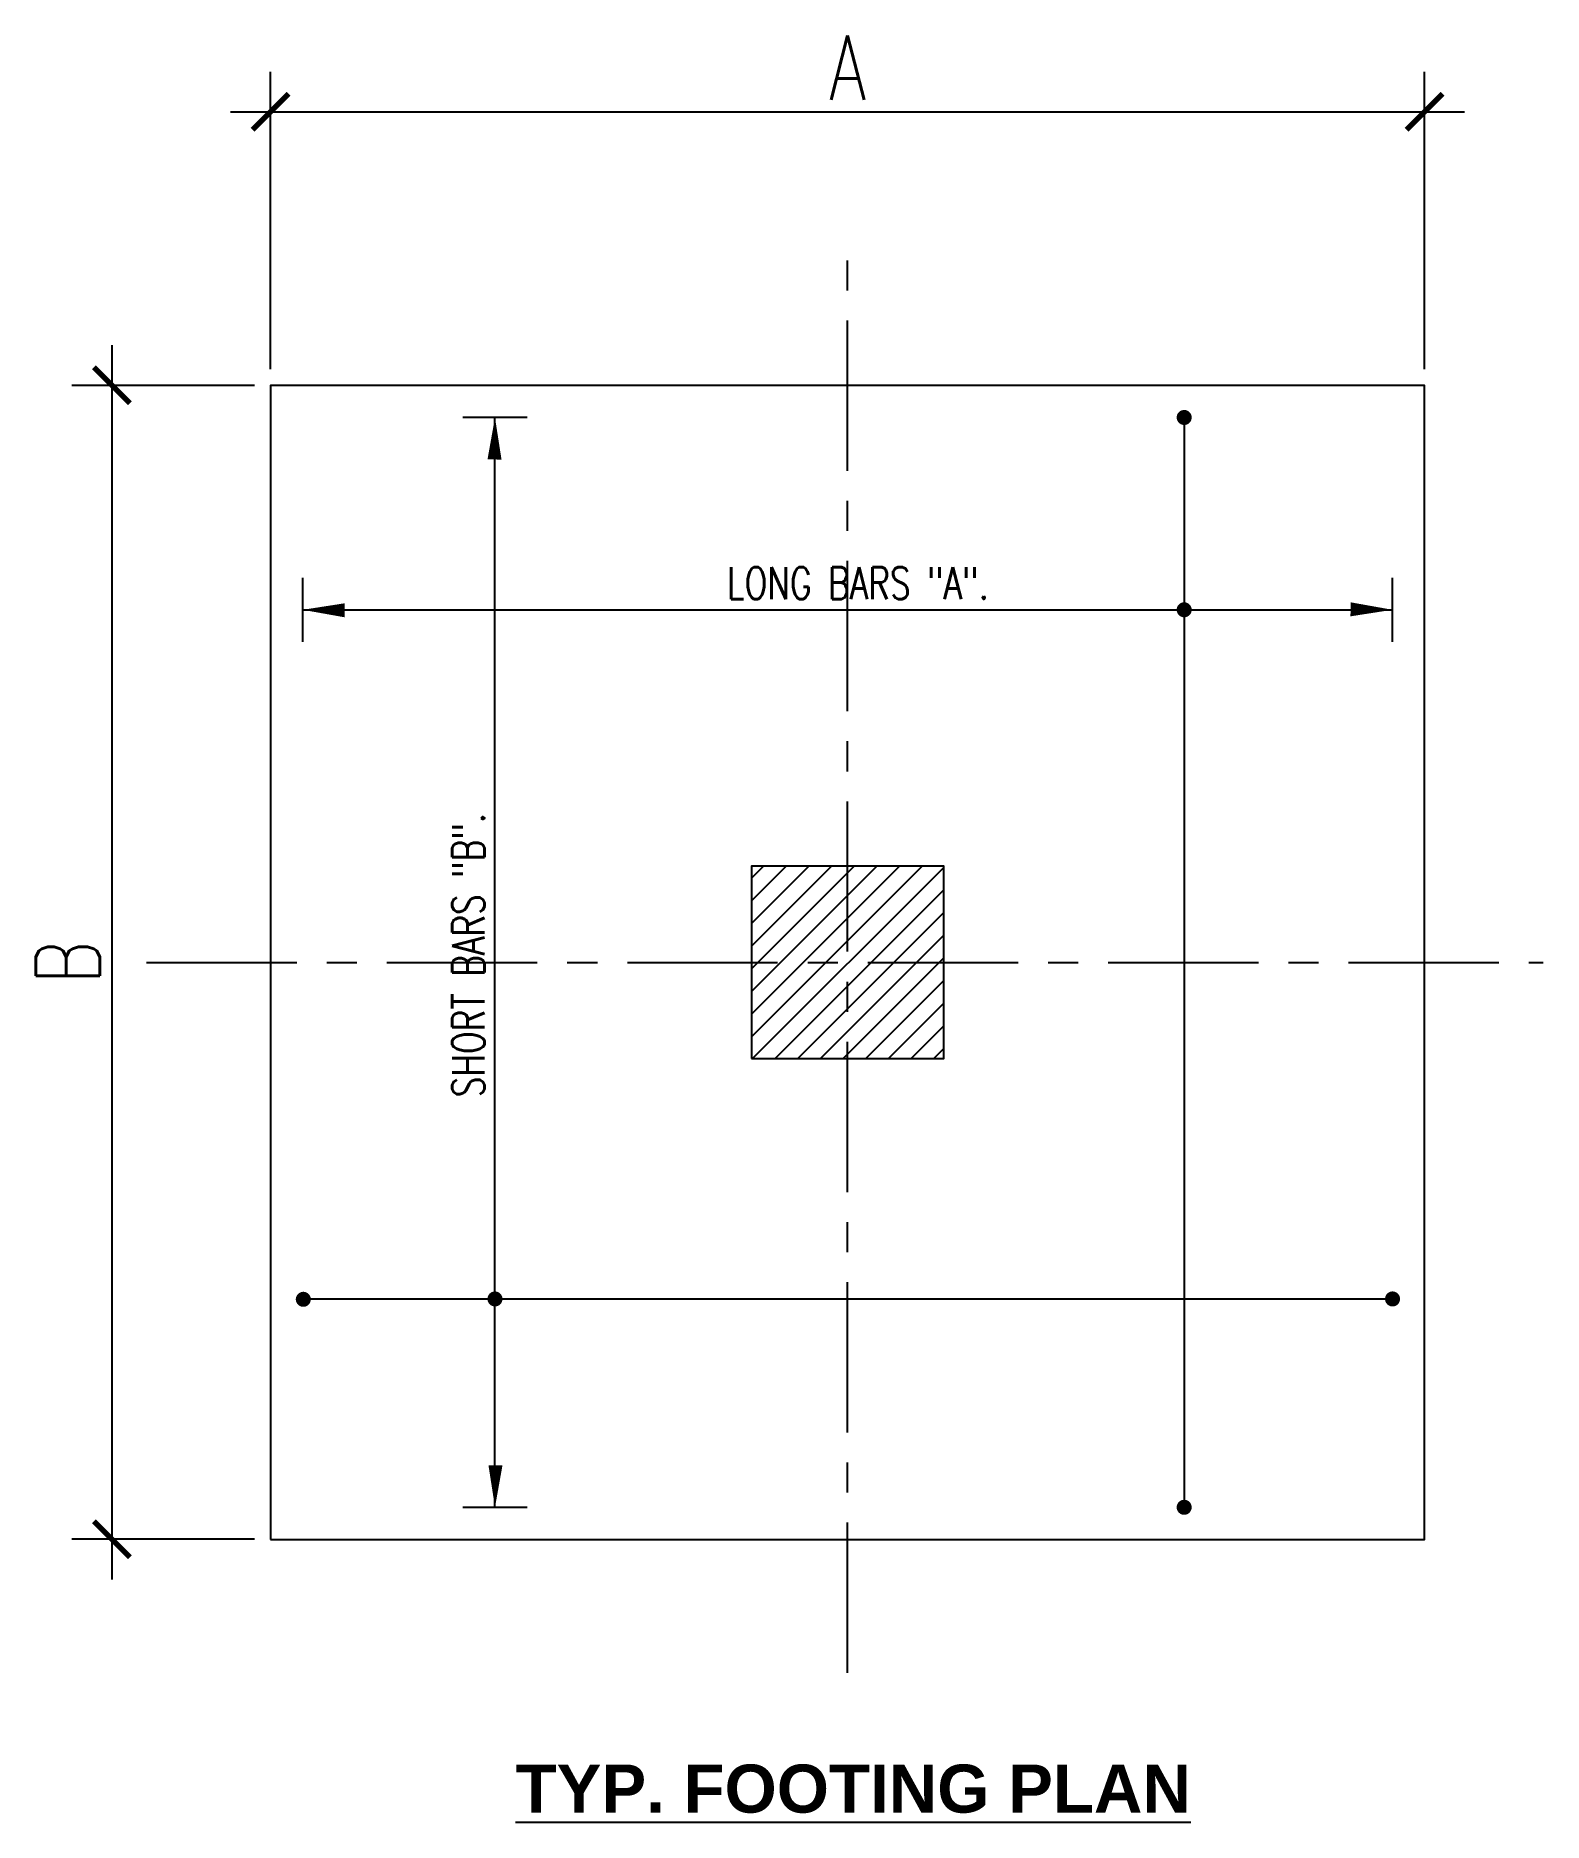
# Model space of a CAD drawing. Header units: inches. Extents: x 41285 to 57578, y -189 to 12305.
# Drawn here: x 55154.6 to 55248.7, y 9002.7 to 9114.2 of the extents above; entities that cross this region are included whole.
import ezdxf

# ---------------------------------------------------------------- set-up
doc = ezdxf.new("R2010")
doc.units = ezdxf.units.IN
doc.header["$LTSCALE"] = 30
doc.header["$MEASUREMENT"] = 0
doc.linetypes.add('CENTER', pattern=[2, 1.25, -0.25, 0.25, -0.25])
for name, color, linetype in [('A-TEXT-P', 242, 'Continuous'), ('Grid line', 1, 'CENTER'), ('HATCH', 253, 'Continuous'), ('L', 2, 'Continuous'), ('PB', 3, 'Continuous'), ('WALL', 7, 'Continuous')]:
    doc.layers.add(name, color=color, linetype=linetype)
doc.styles.add('1-2', font='simplex.shx', dxfattribs={"width": 0.75, "height": 1.75})
doc.styles.add('16 scale', font='arial.ttf')
doc.dimstyles.new('1-2', dxfattribs={"dimtxt": 1.75, "dimasz": 2.25, "dimexe": 2.5, "dimexo": 1, "dimgap": 0.75, "dimtad": 1, "dimdec": 4, "dimzin": 3, "dimdsep": 46, "dimlunit": 4, "dimtxsty": '1-2', "dimblk": 'ARCHTICK', "dimcen": 0, "dimdle": 2.5, "dimclrd": 1, "dimclre": 1, "dimclrt": 2, "dimazin": 0, "dimtfac": 0.75, "dimtdec": 4, "dimtix": 1, "dimtmove": 2, "dimatfit": 3, "dimfxl": 0, "dimfrac": 1, "dimtolj": 1, "dimtzin": 1, "dimlwd": -1, "dimlwe": -1, "dimarcsym": 0})

msp = doc.modelspace()

# ---------------------------------------------------------------- texts
at = {"layer": 'A-TEXT-P', "color": 4, "insert": (55184.5458728, 9006.28171268), "char_height": 3, "attachment_point": 1, "style": '16 scale'}
msp.add_mtext_dynamic_manual_height_columns('{\\fArial|b1|i0|c0|p34;\\LTYP. FOOTING PLAN}', width=863.7811566335, gutter_width=30, heights=[0], dxfattribs=at)
at = {"layer": 'L', "color": 2, "insert": (55205.91326207, 9079.99930351), "char_height": 2, "attachment_point": 5, "style": '1-2'}
msp.add_mtext('\\A1;LONG BARS "A".', dxfattribs=at)
at = {"layer": 'L', "color": 2, "insert": (55181.59890317, 9056.79100611), "char_height": 2, "attachment_point": 5, "rotation": 90, "style": '1-2'}
msp.add_mtext('\\A1;SHORT BARS "B".', dxfattribs=at)

# ---------------------------------------------------------------- blocks, each defined once
blk = doc.blocks.new('A$C6FAA51F3')
at = {"layer": 'L', "color": 1}
blk.add_lwpolyline([(0, 0, 0, 0.875, 0), (0.03, 2.62, 0.875, 0.875, 0)], format="xyseb", dxfattribs=at)
at = {"layer": 'WALL', "color": 4}
blk.add_line((-2, 0), (2, 0), dxfattribs=at)
blk = doc.blocks.new('_ARCHTICK')
at = {"color": 0, "linetype": 'ByBlock', "const_width": 0.15}
blk.add_lwpolyline([(-0.5, -0.5), (0.5, 0.5)], dxfattribs=at)
blk = doc.blocks.new('*D134')
at = {"layer": 'DEFPOINTS', "color": 0, "transparency": 16777216}
for p in [(55241.26, 9109.41), (55169.26, 9092.34), (55241.26, 9092.34)]:
    blk.add_point(p, dxfattribs=at)
at = {"layer": 'PB', "color": 1, "transparency": 16777216}
for p, q in [((55169.26, 9093.34), (55169.26, 9111.91)), ((55241.26, 9093.34), (55241.26, 9111.91)), ((55166.76, 9109.41), (55243.76, 9109.41))]:
    blk.add_line(p, q, dxfattribs=at)
at = {"layer": 'PB', "color": 1, "transparency": 16777216, "xscale": 2.25, "yscale": 2.25, "zscale": 2.25, "rotation": 180}
blk.add_blockref('_ARCHTICK', (55169.26, 9109.41), dxfattribs=at)
at = {"layer": 'PB', "color": 1, "transparency": 16777216, "xscale": 2.25, "yscale": 2.25, "zscale": 2.25}
blk.add_blockref('_ARCHTICK', (55241.26, 9109.41), dxfattribs=at)
at = {"layer": 'PB', "color": 2, "transparency": 16777216, "insert": (55205.26, 9112.16), "char_height": 1.75, "attachment_point": 5, "style": '1-2'}
blk.add_mtext('\\A1;{\\H2.2857x;A}', dxfattribs=at)
blk = doc.blocks.new('*D135')
at = {"layer": 'DEFPOINTS', "color": 0, "transparency": 16777216}
for p in [(55169.26, 9092.34), (55159.36, 9020.34), (55169.26, 9020.34)]:
    blk.add_point(p, dxfattribs=at)
at = {"layer": 'PB', "color": 1, "transparency": 16777216}
for p, q in [((55159.36, 9094.84), (55159.36, 9017.84)), ((55168.26, 9092.34), (55156.86, 9092.34)), ((55168.26, 9020.34), (55156.86, 9020.34))]:
    blk.add_line(p, q, dxfattribs=at)
at = {"layer": 'PB', "color": 1, "transparency": 16777216, "xscale": 2.25, "yscale": 2.25, "zscale": 2.25}
for p, rotation in [((55159.36, 9092.34), 90), ((55159.36, 9020.34), 270)]:
    blk.add_blockref('_ARCHTICK', p, dxfattribs=dict(at, rotation=rotation))
at = {"layer": 'PB', "color": 2, "transparency": 16777216, "insert": (55156.61, 9056.34), "char_height": 1.75, "attachment_point": 5, "rotation": 90, "style": '1-2'}
blk.add_mtext('\\A1;{\\H2.2857x;B}', dxfattribs=at)

# ---------------------------------------------------------------- dimensions: what is measured, and where the dimension line sits
at = {"layer": 'PB'}
dim = msp.add_linear_dim(base=(55241.26311278, 9109.40535606), p1=(55169.26311278, 9092.3350939), p2=(55241.26311278, 9092.3350939), text='{\\H2.2857x;A}', dimstyle='1-2', dxfattribs=at)
dim.commit()
dim.dimension.update_dxf_attribs({"geometry": '*D134', "text_midpoint": (55205.26311278, 9112.15534356)})
dim = msp.add_linear_dim(base=(55159.35923708, 9020.3350939), p1=(55169.26311278, 9092.3350939), p2=(55169.26311278, 9020.3350939), angle=90, text='{\\H2.2857x;B}', dimstyle='1-2', dxfattribs=at)
dim.commit()
dim.dimension.update_dxf_attribs({"geometry": '*D135', "text_midpoint": (55156.60924958, 9056.3350939)})

# ---------------------------------------------------------------- hatches: boundary and pattern name
at = {"layer": 'HATCH'}
h = msp.add_hatch(dxfattribs=at)
h.set_pattern_fill('_USER', color=1, angle=45, style=0, pattern_type=0)
h.set_pattern_definition([(45, (2075.5575, -1171.8567), (-0.707106781, 0.707106781), [])])
h.paths.add_polyline_path([(55199.26311278, 9050.3350939), (55211.26311278, 9050.3350939), (55211.26311278, 9062.3350939), (55199.26311278, 9062.3350939)])

# ---------------------------------------------------------------- linework, layer by layer
at = {"layer": 'Grid line', "ltscale": 0.25}
for p, q in [((55205.26311278, 9012.00572111), (55205.26311278, 9101.34836237)), ((55161.52399299, 9056.3350939), (55248.66718441, 9056.3350939))]:
    msp.add_line(p, q, dxfattribs=at)
at = {"layer": 'L', "color": 1}
for p, q in [((55183.26311278, 9022.3350939), (55183.26311278, 9090.3350939)), ((55171.26311278, 9078.3350939), (55239.26311278, 9078.3350939))]:
    msp.add_line(p, q, dxfattribs=at)
at = {"layer": 'L', "color": 1, "const_width": 0.46875}
for points in [[(55226.02873778, 9078.3350939, -1), (55226.49748778, 9078.3350939, -1)], [(55183.02873778, 9035.3350939, -1), (55183.49748778, 9035.3350939, -1)]]:
    msp.add_lwpolyline(points, format="xyb", close=True, dxfattribs=at)
at = {"layer": 'PB'}
msp.add_lwpolyline([(55199.26311278, 9050.3350939), (55211.26311278, 9050.3350939), (55211.26311278, 9062.3350939), (55199.26311278, 9062.3350939)], close=True, dxfattribs=at)
at = {"layer": 'WALL', "color": 4}
for p, q in [((55226.26311278, 9090.3350939), (55226.26311278, 9022.3350939)), ((55171.26311278, 9035.3350939), (55239.26311278, 9035.3350939))]:
    msp.add_line(p, q, dxfattribs=at)
msp.add_lwpolyline([(55169.26311278, 9020.3350939), (55241.26311278, 9020.3350939), (55241.26311278, 9092.3350939), (55169.26311278, 9092.3350939)], close=True, dxfattribs=at)
at = {"layer": 'WALL', "color": 4, "const_width": 0.46875}
for points in [[(55226.02873778, 9090.3350939, 1), (55226.49748778, 9090.3350939, 1)], [(55171.0695894, 9035.3121067, -1), (55171.5383394, 9035.3121067, -1)], [(55239.02873778, 9035.3350939, -1), (55239.49748778, 9035.3350939, -1)], [(55226.02873778, 9022.3350939, 1), (55226.49748778, 9022.3350939, 1)]]:
    msp.add_lwpolyline(points, format="xyb", close=True, dxfattribs=at)

# ---------------------------------------------------------------- block references
at = {"layer": 'WALL'}
for p, rotation in [((55183.26311278, 9090.3350939), 180), ((55171.26311278, 9078.3350939), 270), ((55239.26311278, 9078.3350939), 90)]:
    msp.add_blockref('A$C6FAA51F3', p, dxfattribs=dict(at, rotation=rotation))
msp.add_blockref('A$C6FAA51F3', (55183.26311278, 9022.3350939), dxfattribs=at)

msp.set_redraw_order([(e.dxf.handle, doc.entitydb.next_handle()) for e in msp.query("TEXT MTEXT ATTDEF DIMENSION ARC_DIMENSION")])  # texts and dimensions are drawn at this point

doc.saveas('drawing.dxf')
